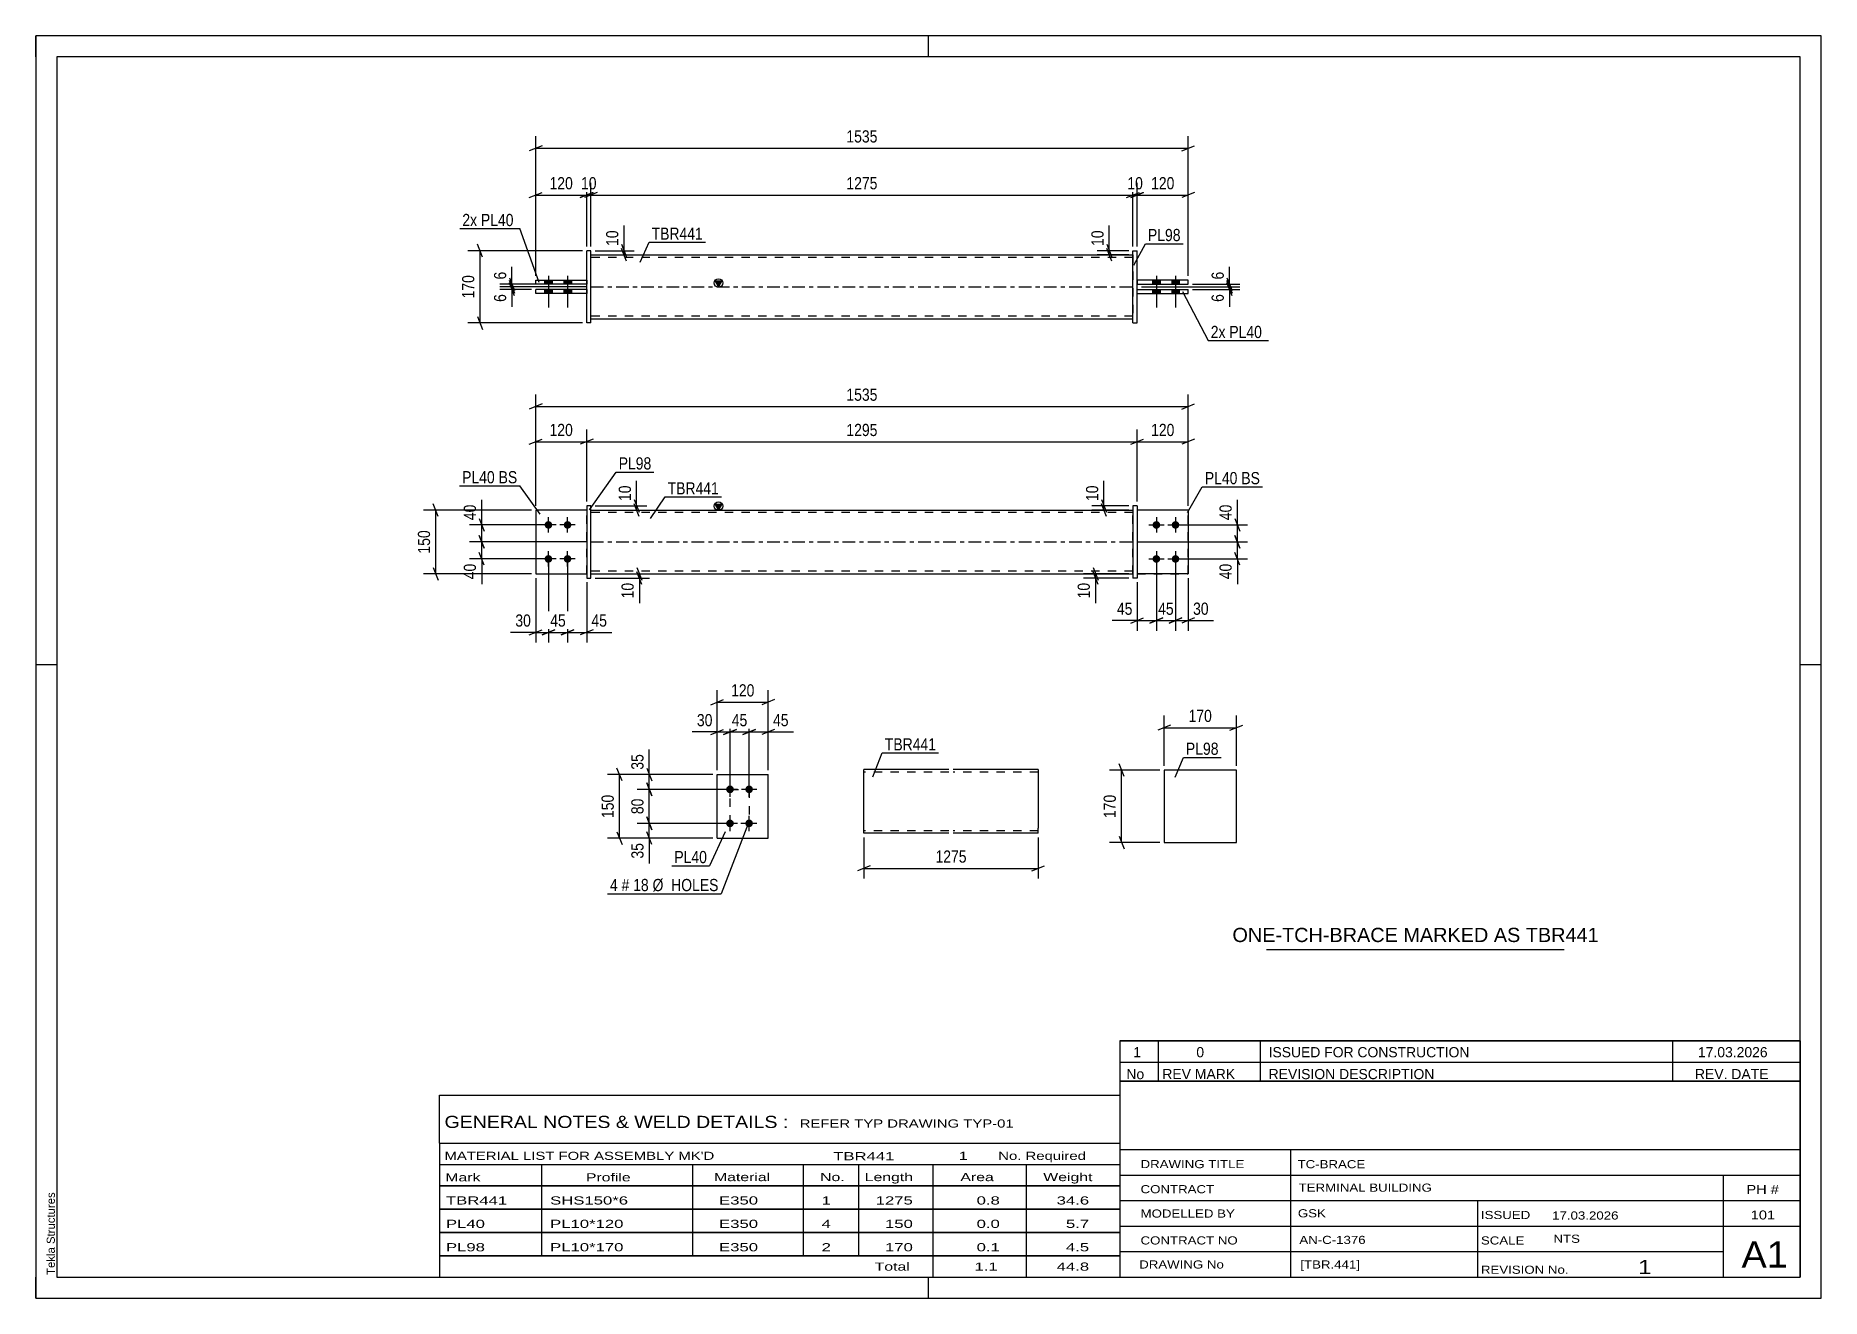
# Model space of a CAD drawing. Header units: millimetres. Extents: x 0 to 420, y 0 to 297.
import ezdxf

# ---------------------------------------------------------------- set-up
doc = ezdxf.new("R2010")
doc.units = ezdxf.units.MM
doc.linetypes.add('DXK_LINE_DOT2', pattern=[3.9198, 1.9599, -1.9599])
doc.linetypes.add('DXK_LINE_DOT3', pattern=[5.9187, 2.979, -0.9799, 0.9799, -0.9799])
doc.styles.add('Arial', font='ARIAL.TTF', dxfattribs={"height": 0.2})
doc.styles.add('Arial Narrow', font='ARIALN.TTF', dxfattribs={"height": 0.2})

# ---------------------------------------------------------------- blocks, each defined once
blk = doc.blocks.new('Unknown-580873669-1132')
at = {"color": 5, "linetype": 'Continuous'}
for p, q in [((420, 297), (0, 297)), ((0, 297), (0, 0)), ((0, 292), (0, 297)), ((210, 292), (210, 297)), ((420, 0), (420, 297)), ((415, 292), (5, 292)), ((5, 292), (5, 5)), ((415, 5), (415, 292)), ((5, 149), (0, 149)), ((420, 149), (415, 149)), ((0, 0), (0, 5)), ((5, 5), (415, 5)), ((210, 0), (210, 5)), ((0, 0), (420, 0))]:
    blk.add_line(p, q, dxfattribs=at)
at = {"color": 174, "linetype": 'Continuous', "style": 'Arial'}
blk.add_text('Tekla Structures', height=1.9102, rotation=90, dxfattribs=at).set_placement((4.5, 5.5))
blk = doc.blocks.new('Bolt-580873669-1419 - 1385')
at = {"linetype": 'Continuous'}
for points in [[(163.31, 118.82, -1), (163.31, 120.62, -1)], [(167.81, 118.82, -1), (167.81, 120.62, -1)], [(163.31, 110.82, -1), (163.31, 112.62, -1)], [(167.81, 110.82, -1), (167.81, 112.62, -1)]]:
    blk.add_hatch(color=1, dxfattribs=at).paths.add_polyline_path(points)
at = {"color": 1, "linetype": 'Continuous'}
for p, q in [((165.11, 119.72), (161.51, 119.72)), ((163.31, 117.92), (163.31, 121.52)), ((169.61, 119.72), (166.01, 119.72)), ((167.81, 117.92), (167.81, 121.52)), ((163.31, 109.92), (163.31, 113.52)), ((167.81, 109.92), (167.81, 113.52)), ((165.11, 111.72), (161.51, 111.72)), ((169.61, 111.72), (166.01, 111.72))]:
    blk.add_line(p, q, dxfattribs=at)
blk = doc.blocks.new('Part-580873669-1434 - 1385')
at = {"color": 2, "linetype": 'Continuous'}
for p, q in [((160.31, 108.22), (160.31, 123.22)), ((160.31, 123.22), (172.31, 123.22)), ((172.31, 108.22), (172.31, 123.22)), ((160.31, 108.22), (172.31, 108.22))]:
    blk.add_line(p, q, dxfattribs=at)
blk = doc.blocks.new('Part-580873669-1787 - 1776')
at = {"color": 2, "linetype": 'Continuous'}
for p, q in [((130.6, 186.42), (129.6, 186.42)), ((129.6, 186.42), (129.6, 169.42)), ((130.6, 169.42), (130.6, 186.42)), ((129.6, 169.42), (130.6, 169.42))]:
    blk.add_line(p, q, dxfattribs=at)
blk = doc.blocks.new('Part-580873669-1795 - 1776')
at = {"linetype": 'Continuous'}
blk.add_hatch(color=2, dxfattribs=at).paths.add_polyline_path([(160.6, 185.42), (159.8, 186.82), (161.4, 186.82)])
at = {"color": 2, "linetype": 'Continuous'}
for p, q in [((130.6, 185.42), (258.1, 185.42)), ((160.6, 185.42), (159.8, 186.82)), ((159.8, 186.82), (161.4, 186.82)), ((161.4, 186.82), (160.6, 185.42)), ((130.6, 170.42), (258.1, 170.42))]:
    blk.add_line(p, q, dxfattribs=at)
at = {"color": 7, "linetype": 'DXK_LINE_DOT2'}
for p, q in [((130.6, 170.42), (130.6, 185.42)), ((258.1, 184.82), (130.6, 184.82)), ((258.1, 170.42), (258.1, 185.42)), ((258.1, 171.02), (130.6, 171.02))]:
    blk.add_line(p, q, dxfattribs=at)
at = {"color": 7, "linetype": 'DXK_LINE_DOT3'}
blk.add_line((130.6, 177.92), (258.1, 177.92), dxfattribs=at)
at = {"color": 2, "linetype": 'Continuous'}
blk.add_circle((160.6, 186.32), 1, dxfattribs=at)
blk = doc.blocks.new('Bolt-580873669-1788 - 1776')
at = {"linetype": 'Continuous'}
for points in [[(263.6, 182.82, -1), (263.6, 181.02, -1)], [(268.1, 182.82, -1), (268.1, 181.02, -1)], [(263.6, 174.82, -1), (263.6, 173.02, -1)], [(268.1, 174.82, -1), (268.1, 173.02, -1)]]:
    blk.add_hatch(color=1, dxfattribs=at).paths.add_polyline_path(points)
at = {"color": 1, "linetype": 'Continuous'}
for p, q in [((261.8, 181.92), (265.4, 181.92)), ((263.6, 183.72), (263.6, 180.12)), ((266.3, 181.92), (269.9, 181.92)), ((268.1, 183.72), (268.1, 180.12)), ((261.8, 173.92), (265.4, 173.92)), ((263.6, 175.72), (263.6, 172.12)), ((266.3, 173.92), (269.9, 173.92)), ((268.1, 175.72), (268.1, 172.12))]:
    blk.add_line(p, q, dxfattribs=at)
blk = doc.blocks.new('Bolt-580873669-1789 - 1776')
at = {"linetype": 'Continuous'}
for points in [[(120.6, 181.02, -1), (120.6, 182.82, -1)], [(125.1, 181.02, -1), (125.1, 182.82, -1)], [(120.6, 173.02, -1), (120.6, 174.82, -1)], [(125.1, 173.02, -1), (125.1, 174.82, -1)]]:
    blk.add_hatch(color=1, dxfattribs=at).paths.add_polyline_path(points)
at = {"color": 1, "linetype": 'Continuous'}
for p, q in [((122.4, 181.92), (118.8, 181.92)), ((120.6, 180.12), (120.6, 183.72)), ((126.9, 181.92), (123.3, 181.92)), ((125.1, 180.12), (125.1, 183.72)), ((122.4, 173.92), (118.8, 173.92)), ((120.6, 172.12), (120.6, 175.72)), ((126.9, 173.92), (123.3, 173.92)), ((125.1, 172.12), (125.1, 175.72))]:
    blk.add_line(p, q, dxfattribs=at)
blk = doc.blocks.new('Part-580873669-1800 - 1776')
at = {"color": 2, "linetype": 'Continuous'}
for p, q in [((271.1, 185.42), (259.1, 185.42)), ((271.1, 185.42), (271.1, 170.42)), ((271.1, 170.42), (259.1, 170.42))]:
    blk.add_line(p, q, dxfattribs=at)
at = {"color": 7, "linetype": 'DXK_LINE_DOT2'}
blk.add_line((259.1, 185.42), (259.1, 170.42), dxfattribs=at)
blk = doc.blocks.new('Part-580873669-1805 - 1776')
at = {"color": 7, "linetype": 'DXK_LINE_DOT2'}
for p, q in [((271.1, 185.42), (259.1, 185.42)), ((259.1, 185.42), (259.1, 170.42)), ((271.1, 170.42), (271.1, 185.42)), ((259.1, 170.42), (271.1, 170.42))]:
    blk.add_line(p, q, dxfattribs=at)
blk = doc.blocks.new('Part-580873669-1806 - 1776')
at = {"color": 2, "linetype": 'Continuous'}
for p, q in [((259.1, 186.42), (258.1, 186.42)), ((258.1, 186.42), (258.1, 169.42)), ((259.1, 186.42), (259.1, 169.42)), ((259.1, 169.42), (258.1, 169.42))]:
    blk.add_line(p, q, dxfattribs=at)
blk = doc.blocks.new('Part-580873669-1811 - 1776')
at = {"color": 2, "linetype": 'Continuous'}
for p, q in [((129.6, 185.42), (117.6, 185.42)), ((117.6, 185.42), (117.6, 170.42)), ((117.6, 170.42), (129.6, 170.42))]:
    blk.add_line(p, q, dxfattribs=at)
at = {"color": 7, "linetype": 'DXK_LINE_DOT2'}
blk.add_line((129.6, 170.42), (129.6, 185.42), dxfattribs=at)
blk = doc.blocks.new('Part-580873669-1816 - 1776')
at = {"color": 7, "linetype": 'DXK_LINE_DOT2'}
for p, q in [((129.6, 185.42), (117.6, 185.42)), ((117.6, 185.42), (117.6, 170.42)), ((129.6, 170.42), (129.6, 185.42)), ((117.6, 170.42), (129.6, 170.42))]:
    blk.add_line(p, q, dxfattribs=at)
blk = doc.blocks.new('Part-580873669-2068 - 2055')
at = {"color": 2, "linetype": 'Continuous'}
for p, q in [((259.1, 237.33), (271.1, 237.33)), ((259.1, 236.33), (271.1, 236.33)), ((271.1, 236.33), (271.1, 237.33))]:
    blk.add_line(p, q, dxfattribs=at)
at = {"color": 7, "linetype": 'DXK_LINE_DOT2'}
blk.add_line((259.1, 236.33), (259.1, 237.33), dxfattribs=at)
blk = doc.blocks.new('Part-580873669-2073 - 2055')
at = {"linetype": 'Continuous'}
blk.add_hatch(color=2, dxfattribs=at).paths.add_polyline_path([(160.6, 237.93), (159.8, 239.33), (161.4, 239.33)])
at = {"color": 2, "linetype": 'Continuous'}
for p, q in [((130.6, 245.43), (258.1, 245.43)), ((160.6, 237.93), (159.8, 239.33)), ((159.8, 239.33), (161.4, 239.33)), ((161.4, 239.33), (160.6, 237.93)), ((130.6, 230.43), (258.1, 230.43))]:
    blk.add_line(p, q, dxfattribs=at)
at = {"color": 7, "linetype": 'DXK_LINE_DOT2'}
for p, q in [((130.6, 230.43), (130.6, 245.43)), ((258.1, 244.83), (130.6, 244.83)), ((258.1, 245.43), (258.1, 230.43)), ((258.1, 231.03), (130.6, 231.03))]:
    blk.add_line(p, q, dxfattribs=at)
at = {"color": 7, "linetype": 'DXK_LINE_DOT3'}
blk.add_line((130.6, 237.93), (258.1, 237.93), dxfattribs=at)
at = {"color": 2, "linetype": 'Continuous'}
blk.add_circle((160.6, 238.83), 1, dxfattribs=at)
blk = doc.blocks.new('Bolt-580873669-2057 - 2055')
at = {"linetype": 'Continuous'}
for points in [[(119.7, 238.53), (121.5, 238.53), (121.5, 239.53), (119.7, 239.53)], [(119.7, 238.53), (121.5, 238.53), (121.5, 239.53), (119.7, 239.53)], [(124.2, 238.53), (126, 238.53), (126, 239.53), (124.2, 239.53)], [(124.2, 238.53), (126, 238.53), (126, 239.53), (124.2, 239.53)], [(119.7, 236.33), (121.5, 236.33), (121.5, 237.33), (119.7, 237.33)], [(119.7, 236.33), (121.5, 236.33), (121.5, 237.33), (119.7, 237.33)], [(124.2, 236.33), (126, 236.33), (126, 237.33), (124.2, 237.33)], [(124.2, 236.33), (126, 236.33), (126, 237.33), (124.2, 237.33)]]:
    blk.add_hatch(color=1, dxfattribs=at).paths.add_polyline_path(points)
at = {"color": 1, "linetype": 'Continuous'}
for p, q in [((119.7, 239.53), (119.7, 238.53)), ((119.7, 239.53), (119.7, 238.53)), ((120.6, 240.53), (120.6, 233.03)), ((120.6, 240.53), (120.6, 233.03)), ((121.5, 239.53), (121.5, 238.53)), ((121.5, 239.53), (121.5, 238.53)), ((124.2, 239.53), (124.2, 238.53)), ((124.2, 239.53), (124.2, 238.53)), ((125.1, 240.53), (125.1, 233.03)), ((125.1, 240.53), (125.1, 233.03)), ((126, 239.53), (126, 238.53)), ((126, 239.53), (126, 238.53)), ((119.7, 237.33), (119.7, 236.33)), ((119.7, 237.33), (119.7, 236.33)), ((121.5, 237.33), (121.5, 236.33)), ((121.5, 237.33), (121.5, 236.33)), ((124.2, 237.33), (124.2, 236.33)), ((124.2, 237.33), (124.2, 236.33)), ((126, 237.33), (126, 236.33)), ((126, 237.33), (126, 236.33))]:
    blk.add_line(p, q, dxfattribs=at)
blk = doc.blocks.new('Bolt-580873669-2058 - 2055')
at = {"linetype": 'Continuous'}
for points in [[(264.5, 239.53), (262.7, 239.53), (262.7, 238.53), (264.5, 238.53)], [(264.5, 239.53), (262.7, 239.53), (262.7, 238.53), (264.5, 238.53)], [(269, 239.53), (267.2, 239.53), (267.2, 238.53), (269, 238.53)], [(269, 239.53), (267.2, 239.53), (267.2, 238.53), (269, 238.53)], [(264.5, 237.33), (262.7, 237.33), (262.7, 236.33), (264.5, 236.33)], [(264.5, 237.33), (262.7, 237.33), (262.7, 236.33), (264.5, 236.33)], [(269, 237.33), (267.2, 237.33), (267.2, 236.33), (269, 236.33)], [(269, 237.33), (267.2, 237.33), (267.2, 236.33), (269, 236.33)]]:
    blk.add_hatch(color=1, dxfattribs=at).paths.add_polyline_path(points)
at = {"color": 1, "linetype": 'Continuous'}
for p, q in [((262.7, 239.53), (262.7, 238.53)), ((262.7, 239.53), (262.7, 238.53)), ((263.6, 240.53), (263.6, 233.03)), ((263.6, 240.53), (263.6, 233.03)), ((264.5, 239.53), (264.5, 238.53)), ((264.5, 239.53), (264.5, 238.53)), ((267.2, 239.53), (267.2, 238.53)), ((267.2, 239.53), (267.2, 238.53)), ((268.1, 240.53), (268.1, 233.03)), ((268.1, 240.53), (268.1, 233.03)), ((269, 239.53), (269, 238.53)), ((269, 239.53), (269, 238.53)), ((262.7, 237.33), (262.7, 236.33)), ((262.7, 237.33), (262.7, 236.33)), ((264.5, 237.33), (264.5, 236.33)), ((264.5, 237.33), (264.5, 236.33)), ((267.2, 237.33), (267.2, 236.33)), ((267.2, 237.33), (267.2, 236.33)), ((269, 237.33), (269, 236.33)), ((269, 237.33), (269, 236.33))]:
    blk.add_line(p, q, dxfattribs=at)
blk = doc.blocks.new('Part-580873669-2063 - 2055')
at = {"color": 2, "linetype": 'Continuous'}
for p, q in [((271.1, 239.53), (259.1, 239.53)), ((271.1, 238.53), (271.1, 239.53)), ((259.1, 238.53), (271.1, 238.53))]:
    blk.add_line(p, q, dxfattribs=at)
at = {"color": 7, "linetype": 'DXK_LINE_DOT2'}
blk.add_line((259.1, 239.53), (259.1, 238.53), dxfattribs=at)
blk = doc.blocks.new('Part-580873669-2084 - 2055')
at = {"color": 2, "linetype": 'Continuous'}
for p, q in [((258.1, 229.43), (258.1, 246.43)), ((258.1, 246.43), (259.1, 246.43)), ((259.1, 229.43), (259.1, 246.43)), ((258.1, 229.43), (259.1, 229.43))]:
    blk.add_line(p, q, dxfattribs=at)
blk = doc.blocks.new('Part-580873669-2089 - 2055')
at = {"color": 2, "linetype": 'Continuous'}
for p, q in [((129.6, 237.33), (117.6, 237.33)), ((117.6, 236.33), (117.6, 237.33)), ((129.6, 236.33), (117.6, 236.33))]:
    blk.add_line(p, q, dxfattribs=at)
at = {"color": 7, "linetype": 'DXK_LINE_DOT2'}
blk.add_line((129.6, 237.33), (129.6, 236.33), dxfattribs=at)
blk = doc.blocks.new('Part-580873669-2094 - 2055')
at = {"color": 2, "linetype": 'Continuous'}
for p, q in [((117.6, 239.53), (129.6, 239.53)), ((117.6, 238.53), (117.6, 239.53)), ((129.6, 238.53), (117.6, 238.53))]:
    blk.add_line(p, q, dxfattribs=at)
at = {"color": 7, "linetype": 'DXK_LINE_DOT2'}
blk.add_line((129.6, 239.53), (129.6, 238.53), dxfattribs=at)
blk = doc.blocks.new('Part-580873669-2095 - 2055')
at = {"color": 2, "linetype": 'Continuous'}
for p, q in [((130.6, 246.43), (129.6, 246.43)), ((129.6, 229.43), (129.6, 246.43)), ((130.6, 229.43), (130.6, 246.43)), ((130.6, 229.43), (129.6, 229.43))]:
    blk.add_line(p, q, dxfattribs=at)
blk = doc.blocks.new('Part-580873669-1360 - 1344')
at = {"color": 2, "linetype": 'Continuous'}
for p, q in [((282.41, 124.22), (265.41, 124.22)), ((265.41, 124.22), (265.41, 107.22)), ((282.41, 107.22), (282.41, 124.22)), ((265.41, 107.22), (282.41, 107.22))]:
    blk.add_line(p, q, dxfattribs=at)
blk = doc.blocks.new('Part-580873669-1246 - 1226')
at = {"color": 2, "linetype": 'Continuous'}
for p, q in [((214.8, 124.39), (194.8, 124.39)), ((194.8, 109.48), (194.8, 124.39)), ((235.8, 124.39), (215.8, 124.39)), ((235.8, 124.39), (235.8, 110.59)), ((194.8, 109.39), (194.8, 109.48)), ((214.8, 109.39), (194.8, 109.39)), ((235.8, 109.39), (215.8, 109.39)), ((235.8, 109.39), (235.8, 110.59))]:
    blk.add_line(p, q, dxfattribs=at)
at = {"color": 7, "linetype": 'DXK_LINE_DOT2'}
for p, q in [((214.8, 123.79), (194.8, 123.79)), ((235.8, 123.79), (215.8, 123.79)), ((235.8, 123.79), (235.8, 123.75)), ((235.8, 123.75), (235.8, 123.79)), ((235.8, 123.65), (235.8, 123.75)), ((235.8, 123.75), (235.8, 123.65)), ((194.8, 109.99), (194.8, 110.04)), ((214.8, 109.99), (194.8, 109.99)), ((235.8, 109.99), (215.8, 109.99)), ((235.8, 110.04), (235.8, 110.36)), ((235.8, 109.99), (235.8, 110.04))]:
    blk.add_line(p, q, dxfattribs=at)
blk = doc.blocks.new('Rectangle-580873669-1543 - 1385')
at = {"color": 1, "linetype": 'DXK_LINE_DOT2'}
blk.add_lwpolyline([(163.31, 119.72), (167.81, 119.72), (167.81, 111.72), (163.31, 111.72), (163.31, 119.72)], close=True, dxfattribs=at)
blk = doc.blocks.new('StraightDimension-580873669-1459 - 1385')
at = {"color": 7, "linetype": 'Continuous'}
for p, q in [((159.31, 123.22), (141.46, 123.22)), ((143.71, 124.72), (144.91, 121.72)), ((144.31, 119.72), (144.31, 123.22)), ((162.31, 119.72), (141.46, 119.72)), ((144.91, 118.22), (143.71, 121.22))]:
    blk.add_line(p, q, dxfattribs=at)
at = {"color": 0}
blk.add_wipeout([(143.56, 128.6), (139.36, 128.6), (139.36, 123.74), (143.56, 123.74)], dxfattribs=at)
at = {"color": 7, "linetype": 'Continuous'}
blk.add_line((144.31, 123.22), (144.31, 129.12), dxfattribs=at)
blk.add_line((144.31, 123.22), (144.31, 129.12), dxfattribs=at)
at = {"color": 3, "style": 'Arial Narrow'}
blk.add_text('35', height=2.863, rotation=90.0002, dxfattribs=at).set_placement((142.96, 124.34))
blk = doc.blocks.new('StraightDimension-580873669-1436 - 1385')
at = {"color": 7, "linetype": 'Continuous'}
for p, q in [((162.31, 111.72), (141.46, 111.72)), ((143.71, 113.22), (144.91, 110.22)), ((144.91, 106.72), (143.71, 109.72)), ((144.31, 108.22), (144.31, 111.72)), ((159.31, 108.22), (141.46, 108.22))]:
    blk.add_line(p, q, dxfattribs=at)
at = {"color": 0}
blk.add_wipeout([(143.56, 107.69), (139.36, 107.69), (139.36, 102.83), (143.56, 102.83)], dxfattribs=at)
at = {"color": 7, "linetype": 'Continuous'}
blk.add_line((144.31, 108.22), (144.31, 102.31), dxfattribs=at)
blk.add_line((144.31, 108.22), (144.31, 102.31), dxfattribs=at)
at = {"color": 3, "style": 'Arial Narrow'}
blk.add_text('35', height=2.863, rotation=90.0002, dxfattribs=at).set_placement((142.96, 103.43))
blk = doc.blocks.new('StraightDimension-580873669-1513 - 1385')
at = {"color": 7, "linetype": 'Continuous'}
for p, q in [((167.81, 120.72), (167.81, 136.07)), ((172.31, 124.22), (172.31, 136.07)), ((166.31, 132.62), (169.31, 133.82)), ((167.81, 133.22), (172.31, 133.22)), ((173.81, 133.82), (170.81, 132.62))]:
    blk.add_line(p, q, dxfattribs=at)
at = {"color": 0}
blk.add_wipeout([(177.69, 133.97), (177.69, 138.17), (172.83, 138.17), (172.83, 133.97)], dxfattribs=at)
at = {"color": 7, "linetype": 'Continuous'}
blk.add_line((172.31, 133.22), (178.22, 133.22), dxfattribs=at)
blk.add_line((172.31, 133.22), (178.22, 133.22), dxfattribs=at)
at = {"color": 3, "style": 'Arial Narrow'}
blk.add_text('45', height=2.863, dxfattribs=at).set_placement((173.43, 134.57))
blk = doc.blocks.new('StraightDimension-580873669-1449 - 1385')
at = {"color": 7, "linetype": 'Continuous'}
for p, q in [((162.31, 119.72), (141.46, 119.72)), ((143.71, 121.22), (144.91, 118.22)), ((144.31, 111.72), (144.31, 119.72)), ((162.31, 111.72), (141.46, 111.72)), ((144.91, 110.22), (143.71, 113.22))]:
    blk.add_line(p, q, dxfattribs=at)
at = {"color": 0}
blk.add_wipeout([(143.56, 118.14), (139.36, 118.14), (139.36, 113.29), (143.56, 113.29)], dxfattribs=at)
at = {"color": 3, "style": 'Arial Narrow'}
blk.add_text('80', height=2.863, rotation=90.0002, dxfattribs=at).set_placement((142.96, 113.89))
blk = doc.blocks.new('StraightDimension-580873669-1473 - 1385')
at = {"color": 7, "linetype": 'Continuous'}
for p, q in [((159.31, 123.22), (134.46, 123.22)), ((137.91, 121.72), (136.71, 124.72)), ((137.31, 108.22), (137.31, 123.22)), ((136.71, 109.72), (137.91, 106.72)), ((159.31, 108.22), (134.46, 108.22))]:
    blk.add_line(p, q, dxfattribs=at)
at = {"color": 0}
blk.add_wipeout([(136.56, 119.06), (132.36, 119.06), (132.36, 112.37), (136.56, 112.37)], dxfattribs=at)
at = {"color": 3, "style": 'Arial Narrow'}
blk.add_text('150', height=2.863, rotation=90.0002, dxfattribs=at).set_placement((135.96, 112.97))
blk = doc.blocks.new('StraightDimension-580873669-1490 - 1385')
at = {"color": 7, "linetype": 'Continuous'}
for p, q in [((160.31, 124.22), (160.31, 136.07)), ((163.31, 120.72), (163.31, 136.07)), ((158.81, 132.62), (161.81, 133.82)), ((160.31, 133.22), (163.31, 133.22)), ((164.81, 133.82), (161.81, 132.62))]:
    blk.add_line(p, q, dxfattribs=at)
at = {"color": 0}
blk.add_wipeout([(159.78, 133.97), (159.78, 138.17), (154.93, 138.17), (154.93, 133.97)], dxfattribs=at)
at = {"color": 7, "linetype": 'Continuous'}
blk.add_line((160.31, 133.22), (154.4, 133.22), dxfattribs=at)
blk.add_line((160.31, 133.22), (154.4, 133.22), dxfattribs=at)
at = {"color": 3, "style": 'Arial Narrow'}
blk.add_text('30', height=2.863, dxfattribs=at).set_placement((155.53, 134.57))
blk = doc.blocks.new('StraightDimension-580873669-1503 - 1385')
at = {"color": 7, "linetype": 'Continuous'}
for p, q in [((163.31, 120.72), (163.31, 136.07)), ((167.81, 120.72), (167.81, 136.07)), ((161.81, 132.62), (164.81, 133.82)), ((163.31, 133.22), (167.81, 133.22)), ((169.31, 133.82), (166.31, 132.62))]:
    blk.add_line(p, q, dxfattribs=at)
at = {"color": 0}
blk.add_wipeout([(167.99, 133.97), (167.99, 138.17), (163.13, 138.17), (163.13, 133.97)], dxfattribs=at)
at = {"color": 3, "style": 'Arial Narrow'}
blk.add_text('45', height=2.863, dxfattribs=at).set_placement((163.73, 134.57))
blk = doc.blocks.new('StraightDimension-580873669-1527 - 1385')
at = {"color": 7, "linetype": 'Continuous'}
for p, q in [((160.31, 124.22), (160.31, 143.07)), ((172.31, 124.22), (172.31, 143.07)), ((158.81, 139.62), (161.81, 140.82)), ((160.31, 140.22), (172.31, 140.22)), ((173.81, 140.82), (170.81, 139.62))]:
    blk.add_line(p, q, dxfattribs=at)
at = {"color": 0}
blk.add_wipeout([(169.65, 140.97), (169.65, 145.17), (162.97, 145.17), (162.97, 140.97)], dxfattribs=at)
at = {"color": 3, "style": 'Arial Narrow'}
blk.add_text('120', height=2.863, dxfattribs=at).set_placement((163.57, 141.57))
blk = doc.blocks.new('StraightDimension-580873669-1904 - 1776')
at = {"color": 7, "linetype": 'Continuous'}
for p, q in [((257.1, 170.42), (246.45, 170.42)), ((257.1, 169.42), (246.45, 169.42)), ((248.7, 171.92), (249.9, 168.92)), ((249.9, 167.92), (248.7, 170.92)), ((249.3, 169.42), (249.3, 170.42))]:
    blk.add_line(p, q, dxfattribs=at)
at = {"color": 0}
blk.add_wipeout([(248.55, 168.89), (244.35, 168.89), (244.35, 164.04), (248.55, 164.04)], dxfattribs=at)
at = {"color": 7, "linetype": 'Continuous'}
blk.add_line((249.3, 169.42), (249.3, 163.51), dxfattribs=at)
blk.add_line((249.3, 169.42), (249.3, 163.51), dxfattribs=at)
at = {"color": 3, "style": 'Arial Narrow'}
blk.add_text('10', height=2.863, rotation=90.0002, dxfattribs=at).set_placement((247.95, 164.64))
blk = doc.blocks.new('StraightDimension-580873669-1832 - 1776')
at = {"color": 7, "linetype": 'Continuous'}
for p, q in [((125.1, 172.92), (125.1, 154.25)), ((129.6, 168.42), (129.6, 154.25)), ((123.6, 156.05), (126.6, 157.25)), ((125.1, 156.65), (129.6, 156.65)), ((131.1, 157.25), (128.1, 156.05))]:
    blk.add_line(p, q, dxfattribs=at)
at = {"color": 0}
blk.add_wipeout([(134.98, 157.4), (134.98, 161.6), (130.12, 161.6), (130.12, 157.4)], dxfattribs=at)
at = {"color": 7, "linetype": 'Continuous'}
blk.add_line((129.6, 156.65), (135.5, 156.65), dxfattribs=at)
blk.add_line((129.6, 156.65), (135.5, 156.65), dxfattribs=at)
at = {"color": 3, "style": 'Arial Narrow'}
blk.add_text('45', height=2.863, dxfattribs=at).set_placement((130.72, 158))
blk = doc.blocks.new('StraightDimension-580873669-1923 - 1776')
at = {"color": 7, "linetype": 'Continuous'}
for p, q in [((263.6, 172.92), (263.6, 157.03)), ((268.1, 172.92), (268.1, 157.03)), ((262.1, 158.83), (265.1, 160.03)), ((269.6, 160.03), (266.6, 158.83)), ((263.6, 159.43), (268.1, 159.43))]:
    blk.add_line(p, q, dxfattribs=at)
at = {"color": 0}
blk.add_wipeout([(268.28, 160.18), (268.28, 164.38), (263.42, 164.38), (263.42, 160.18)], dxfattribs=at)
at = {"color": 3, "style": 'Arial Narrow'}
blk.add_text('45', height=2.863, dxfattribs=at).set_placement((264.02, 160.78))
blk = doc.blocks.new('StraightDimension-580873669-1974 - 1776')
at = {"color": 7, "linetype": 'Continuous'}
for p, q in [((259.1, 177.92), (285.06, 177.92)), ((282.06, 179.42), (283.26, 176.42)), ((282.66, 173.92), (282.66, 177.92)), ((269.1, 173.92), (285.06, 173.92)), ((283.26, 172.42), (282.06, 175.42))]:
    blk.add_line(p, q, dxfattribs=at)
at = {"color": 0}
blk.add_wipeout([(281.91, 173.39), (277.71, 173.39), (277.71, 168.54), (281.91, 168.54)], dxfattribs=at)
at = {"color": 7, "linetype": 'Continuous'}
blk.add_line((282.66, 173.92), (282.66, 168.01), dxfattribs=at)
blk.add_line((282.66, 173.92), (282.66, 168.01), dxfattribs=at)
at = {"color": 3, "style": 'Arial Narrow'}
blk.add_text('40', height=2.863, rotation=90.0002, dxfattribs=at).set_placement((281.31, 169.14))
blk = doc.blocks.new('StraightDimension-580873669-1846 - 1776')
at = {"color": 7, "linetype": 'Continuous'}
for p, q in [((120.6, 172.92), (120.6, 154.25)), ((117.6, 169.42), (117.6, 154.25)), ((116.1, 156.05), (119.1, 157.25)), ((117.6, 156.65), (120.6, 156.65)), ((122.1, 157.25), (119.1, 156.05))]:
    blk.add_line(p, q, dxfattribs=at)
at = {"color": 0}
blk.add_wipeout([(117.07, 157.4), (117.07, 161.6), (112.22, 161.6), (112.22, 157.4)], dxfattribs=at)
at = {"color": 7, "linetype": 'Continuous'}
blk.add_line((117.6, 156.65), (111.69, 156.65), dxfattribs=at)
blk.add_line((117.6, 156.65), (111.69, 156.65), dxfattribs=at)
at = {"color": 3, "style": 'Arial Narrow'}
blk.add_text('30', height=2.863, dxfattribs=at).set_placement((112.82, 158))
blk = doc.blocks.new('StraightDimension-580873669-1997 - 1776')
at = {"color": 7, "linetype": 'Continuous'}
for p, q in [((257.6, 200.88), (260.6, 202.08)), ((259.1, 187.42), (259.1, 204.33)), ((272.6, 202.08), (269.6, 200.88)), ((271.1, 186.42), (271.1, 204.33)), ((259.1, 201.48), (271.1, 201.48))]:
    blk.add_line(p, q, dxfattribs=at)
at = {"color": 0}
blk.add_wipeout([(268.44, 202.23), (268.44, 206.43), (261.76, 206.43), (261.76, 202.23)], dxfattribs=at)
at = {"color": 3, "style": 'Arial Narrow'}
blk.add_text('120', height=2.863, dxfattribs=at).set_placement((262.36, 202.83))
blk = doc.blocks.new('StraightDimension-580873669-1933 - 1776')
at = {"color": 7, "linetype": 'Continuous'}
for p, q in [((268.1, 172.92), (268.1, 157.03)), ((271.1, 169.42), (271.1, 157.03)), ((266.6, 158.83), (269.6, 160.03)), ((272.6, 160.03), (269.6, 158.83)), ((268.1, 159.43), (271.1, 159.43))]:
    blk.add_line(p, q, dxfattribs=at)
at = {"color": 0}
blk.add_wipeout([(276.48, 160.18), (276.48, 164.38), (271.63, 164.38), (271.63, 160.18)], dxfattribs=at)
at = {"color": 7, "linetype": 'Continuous'}
blk.add_line((271.1, 159.43), (277.01, 159.43), dxfattribs=at)
blk.add_line((271.1, 159.43), (277.01, 159.43), dxfattribs=at)
at = {"color": 3, "style": 'Arial Narrow'}
blk.add_text('30', height=2.863, dxfattribs=at).set_placement((272.23, 160.78))
blk = doc.blocks.new('StraightDimension-580873669-1875 - 1776')
at = {"color": 7, "linetype": 'Continuous'}
for p, q in [((119.6, 181.92), (102.05, 181.92)), ((104.3, 183.42), (105.5, 180.42)), ((104.9, 177.92), (104.9, 181.92)), ((129.6, 177.92), (102.05, 177.92)), ((105.5, 176.42), (104.3, 179.42))]:
    blk.add_line(p, q, dxfattribs=at)
at = {"color": 0}
blk.add_wipeout([(104.15, 187.3), (99.95, 187.3), (99.95, 182.44), (104.15, 182.44)], dxfattribs=at)
at = {"color": 7, "linetype": 'Continuous'}
blk.add_line((104.9, 181.92), (104.9, 187.82), dxfattribs=at)
blk.add_line((104.9, 181.92), (104.9, 187.82), dxfattribs=at)
at = {"color": 3, "style": 'Arial Narrow'}
blk.add_text('40', height=2.863, rotation=90.0002, dxfattribs=at).set_placement((103.55, 183.04))
blk = doc.blocks.new('StraightDimension-580873669-1839 - 1776')
at = {"color": 7, "linetype": 'Continuous'}
for p, q in [((120.6, 172.92), (120.6, 154.25)), ((125.1, 172.92), (125.1, 154.25)), ((119.1, 156.05), (122.1, 157.25)), ((120.6, 156.65), (125.1, 156.65)), ((126.6, 157.25), (123.6, 156.05))]:
    blk.add_line(p, q, dxfattribs=at)
at = {"color": 0}
blk.add_wipeout([(125.28, 157.4), (125.28, 161.6), (120.42, 161.6), (120.42, 157.4)], dxfattribs=at)
at = {"color": 3, "style": 'Arial Narrow'}
blk.add_text('45', height=2.863, dxfattribs=at).set_placement((121.02, 158))
blk = doc.blocks.new('StraightDimension-580873669-1818 - 1776')
at = {"color": 7, "linetype": 'Continuous'}
for p, q in [((119.1, 210.38), (116.1, 209.18)), ((117.6, 186.42), (117.6, 212.63)), ((269.6, 209.18), (272.6, 210.38)), ((271.1, 186.42), (271.1, 212.63)), ((117.6, 209.78), (271.1, 209.78))]:
    blk.add_line(p, q, dxfattribs=at)
at = {"color": 0}
blk.add_wipeout([(198.61, 210.53), (198.61, 214.73), (190.09, 214.73), (190.09, 210.53)], dxfattribs=at)
at = {"color": 3, "style": 'Arial Narrow'}
blk.add_text('1535', height=2.863, dxfattribs=at).set_placement((190.69, 211.13))
blk = doc.blocks.new('StraightDimension-580873669-1857 - 1776')
at = {"color": 7, "linetype": 'Continuous'}
for p, q in [((131.6, 170.42), (144.4, 170.42)), ((131.6, 169.42), (144.4, 169.42)), ((141.4, 171.92), (142.6, 168.92)), ((142.6, 167.92), (141.4, 170.92)), ((142, 169.42), (142, 170.42))]:
    blk.add_line(p, q, dxfattribs=at)
at = {"color": 0}
blk.add_wipeout([(141.25, 168.89), (137.05, 168.89), (137.05, 164.04), (141.25, 164.04)], dxfattribs=at)
at = {"color": 7, "linetype": 'Continuous'}
blk.add_line((142, 169.42), (142, 163.51), dxfattribs=at)
blk.add_line((142, 169.42), (142, 163.51), dxfattribs=at)
at = {"color": 3, "style": 'Arial Narrow'}
blk.add_text('10', height=2.863, rotation=90.0002, dxfattribs=at).set_placement((140.65, 164.64))
blk = doc.blocks.new('StraightDimension-580873669-1866 - 1776')
at = {"color": 7, "linetype": 'Continuous'}
for p, q in [((131.6, 186.42), (143.75, 186.42)), ((131.6, 185.42), (143.75, 185.42)), ((140.75, 187.92), (141.95, 184.92)), ((141.95, 183.92), (140.75, 186.92)), ((141.35, 185.42), (141.35, 186.42))]:
    blk.add_line(p, q, dxfattribs=at)
at = {"color": 0}
blk.add_wipeout([(140.6, 191.8), (136.4, 191.8), (136.4, 186.94), (140.6, 186.94)], dxfattribs=at)
at = {"color": 7, "linetype": 'Continuous'}
blk.add_line((141.35, 186.42), (141.35, 192.32), dxfattribs=at)
blk.add_line((141.35, 186.42), (141.35, 192.32), dxfattribs=at)
at = {"color": 3, "style": 'Arial Narrow'}
blk.add_text('10', height=2.863, rotation=90.0002, dxfattribs=at).set_placement((140, 187.54))
blk = doc.blocks.new('StraightDimension-580873669-1890 - 1776')
at = {"color": 7, "linetype": 'Continuous'}
for p, q in [((129.6, 177.92), (102.05, 177.92)), ((104.3, 179.42), (105.5, 176.42)), ((104.9, 173.92), (104.9, 177.92)), ((119.6, 173.92), (102.05, 173.92)), ((105.5, 172.42), (104.3, 175.42))]:
    blk.add_line(p, q, dxfattribs=at)
at = {"color": 0}
blk.add_wipeout([(104.15, 173.39), (99.95, 173.39), (99.95, 168.54), (104.15, 168.54)], dxfattribs=at)
at = {"color": 7, "linetype": 'Continuous'}
blk.add_line((104.9, 173.92), (104.9, 168.01), dxfattribs=at)
blk.add_line((104.9, 173.92), (104.9, 168.01), dxfattribs=at)
at = {"color": 3, "style": 'Arial Narrow'}
blk.add_text('40', height=2.863, rotation=90.0002, dxfattribs=at).set_placement((103.55, 169.14))
blk = doc.blocks.new('StraightDimension-580873669-1913 - 1776')
at = {"color": 7, "linetype": 'Continuous'}
for p, q in [((263.6, 172.92), (263.6, 157.03)), ((259.1, 168.42), (259.1, 157.03)), ((257.6, 158.83), (260.6, 160.03)), ((265.1, 160.03), (262.1, 158.83)), ((259.1, 159.43), (263.6, 159.43))]:
    blk.add_line(p, q, dxfattribs=at)
at = {"color": 0}
blk.add_wipeout([(258.58, 160.18), (258.58, 164.38), (253.72, 164.38), (253.72, 160.18)], dxfattribs=at)
at = {"color": 7, "linetype": 'Continuous'}
blk.add_line((259.1, 159.43), (253.19, 159.43), dxfattribs=at)
blk.add_line((259.1, 159.43), (253.19, 159.43), dxfattribs=at)
at = {"color": 3, "style": 'Arial Narrow'}
blk.add_text('45', height=2.863, dxfattribs=at).set_placement((254.32, 160.78))
blk = doc.blocks.new('StraightDimension-580873669-1947 - 1776')
at = {"color": 7, "linetype": 'Continuous'}
for p, q in [((116.6, 185.42), (91.25, 185.42)), ((94.7, 183.92), (93.5, 186.92)), ((94.1, 170.42), (94.1, 185.42)), ((116.6, 170.42), (91.25, 170.42)), ((93.5, 171.92), (94.7, 168.92))]:
    blk.add_line(p, q, dxfattribs=at)
at = {"color": 0}
blk.add_wipeout([(93.35, 181.26), (89.15, 181.26), (89.15, 174.58), (93.35, 174.58)], dxfattribs=at)
at = {"color": 3, "style": 'Arial Narrow'}
blk.add_text('150', height=2.863, rotation=90.0002, dxfattribs=at).set_placement((92.75, 175.18))
blk = doc.blocks.new('StraightDimension-580873669-1961 - 1776')
at = {"color": 7, "linetype": 'Continuous'}
for p, q in [((269.1, 181.92), (285.06, 181.92)), ((282.06, 183.42), (283.26, 180.42)), ((282.66, 177.92), (282.66, 181.92)), ((259.1, 177.92), (285.06, 177.92)), ((283.26, 176.42), (282.06, 179.42))]:
    blk.add_line(p, q, dxfattribs=at)
at = {"color": 0}
blk.add_wipeout([(281.91, 187.3), (277.71, 187.3), (277.71, 182.44), (281.91, 182.44)], dxfattribs=at)
at = {"color": 7, "linetype": 'Continuous'}
blk.add_line((282.66, 181.92), (282.66, 187.82), dxfattribs=at)
blk.add_line((282.66, 181.92), (282.66, 187.82), dxfattribs=at)
at = {"color": 3, "style": 'Arial Narrow'}
blk.add_text('40', height=2.863, rotation=90.0002, dxfattribs=at).set_placement((281.31, 183.04))
blk = doc.blocks.new('StraightDimension-580873669-1988 - 1776')
at = {"color": 7, "linetype": 'Continuous'}
for p, q in [((257.1, 186.42), (248.42, 186.42)), ((257.1, 185.42), (248.42, 185.42)), ((250.67, 187.92), (251.87, 184.92)), ((251.87, 183.92), (250.67, 186.92)), ((251.27, 185.42), (251.27, 186.42))]:
    blk.add_line(p, q, dxfattribs=at)
at = {"color": 0}
blk.add_wipeout([(250.52, 191.8), (246.32, 191.8), (246.32, 186.94), (250.52, 186.94)], dxfattribs=at)
at = {"color": 7, "linetype": 'Continuous'}
blk.add_line((251.27, 186.42), (251.27, 192.32), dxfattribs=at)
blk.add_line((251.27, 186.42), (251.27, 192.32), dxfattribs=at)
at = {"color": 3, "style": 'Arial Narrow'}
blk.add_text('10', height=2.863, rotation=90.0002, dxfattribs=at).set_placement((249.92, 187.54))
blk = doc.blocks.new('StraightDimension-580873669-2007 - 1776')
at = {"color": 7, "linetype": 'Continuous'}
for p, q in [((131.1, 202.08), (128.1, 200.88)), ((129.6, 187.42), (129.6, 204.33)), ((257.6, 200.88), (260.6, 202.08)), ((259.1, 187.42), (259.1, 204.33)), ((129.6, 201.48), (259.1, 201.48))]:
    blk.add_line(p, q, dxfattribs=at)
at = {"color": 0}
blk.add_wipeout([(198.61, 202.23), (198.61, 206.43), (190.09, 206.43), (190.09, 202.23)], dxfattribs=at)
at = {"color": 3, "style": 'Arial Narrow'}
blk.add_text('1295', height=2.863, dxfattribs=at).set_placement((190.69, 202.83))
blk = doc.blocks.new('StraightDimension-580873669-2014 - 1776')
at = {"color": 7, "linetype": 'Continuous'}
for p, q in [((116.1, 200.88), (119.1, 202.08)), ((117.6, 186.42), (117.6, 204.33)), ((131.1, 202.08), (128.1, 200.88)), ((129.6, 187.42), (129.6, 204.33)), ((117.6, 201.48), (129.6, 201.48))]:
    blk.add_line(p, q, dxfattribs=at)
at = {"color": 0}
blk.add_wipeout([(126.94, 202.23), (126.94, 206.43), (120.26, 206.43), (120.26, 202.23)], dxfattribs=at)
at = {"color": 3, "style": 'Arial Narrow'}
blk.add_text('120', height=2.863, dxfattribs=at).set_placement((120.86, 202.83))
blk = doc.blocks.new('StraightDimension-580873669-2173 - 2055')
at = {"color": 7, "linetype": 'Continuous'}
for p, q in [((117.6, 240.53), (117.6, 262.37)), ((129.6, 247.43), (129.6, 262.37)), ((116.1, 258.92), (119.1, 260.12)), ((117.6, 259.52), (129.6, 259.52)), ((131.1, 260.12), (128.1, 258.92))]:
    blk.add_line(p, q, dxfattribs=at)
at = {"color": 0}
blk.add_wipeout([(126.94, 260.27), (126.94, 264.47), (120.26, 264.47), (120.26, 260.27)], dxfattribs=at)
at = {"color": 3, "style": 'Arial Narrow'}
blk.add_text('120', height=2.863, dxfattribs=at).set_placement((120.86, 260.87))
blk = doc.blocks.new('StraightDimension-580873669-2225 - 2055')
at = {"color": 7, "linetype": 'Continuous'}
for p, q in [((280.2, 240.03), (281.4, 237.03)), ((281.4, 236.43), (280.2, 239.43)), ((260.1, 237.93), (283.2, 237.93)), ((272.1, 238.53), (283.2, 238.53)), ((280.8, 237.93), (280.8, 238.53))]:
    blk.add_line(p, q, dxfattribs=at)
at = {"color": 0}
blk.add_wipeout([(280.05, 242.08), (275.85, 242.08), (275.85, 239.05), (280.05, 239.05)], dxfattribs=at)
at = {"color": 7, "linetype": 'Continuous'}
blk.add_line((280.8, 238.53), (280.8, 242.61), dxfattribs=at)
blk.add_line((280.8, 238.53), (280.8, 242.61), dxfattribs=at)
at = {"color": 3, "style": 'Arial Narrow'}
blk.add_text('6', height=2.86, rotation=90.0002, dxfattribs=at).set_placement((279.45, 239.65))
blk = doc.blocks.new('StraightDimension-580873669-2097 - 2055')
at = {"color": 7, "linetype": 'Continuous'}
for p, q in [((137.78, 247.93), (138.98, 244.93)), ((131.6, 246.43), (140.78, 246.43)), ((131.6, 245.43), (140.78, 245.43)), ((138.98, 243.93), (137.78, 246.93)), ((138.38, 245.43), (138.38, 246.43))]:
    blk.add_line(p, q, dxfattribs=at)
at = {"color": 0}
blk.add_wipeout([(137.63, 251.81), (133.43, 251.81), (133.43, 246.95), (137.63, 246.95)], dxfattribs=at)
at = {"color": 7, "linetype": 'Continuous'}
blk.add_line((138.38, 246.43), (138.38, 252.33), dxfattribs=at)
blk.add_line((138.38, 246.43), (138.38, 252.33), dxfattribs=at)
at = {"color": 3, "style": 'Arial Narrow'}
blk.add_text('10', height=2.863, rotation=90.0002, dxfattribs=at).set_placement((137.03, 247.55))
blk = doc.blocks.new('StraightDimension-580873669-2108 - 2055')
at = {"color": 7, "linetype": 'Continuous'}
for p, q in [((111.41, 240.03), (112.61, 237.03)), ((112.61, 236.43), (111.41, 239.43)), ((122.6, 238.53), (109.16, 238.53)), ((129.6, 237.93), (109.16, 237.93)), ((112.01, 237.93), (112.01, 238.53))]:
    blk.add_line(p, q, dxfattribs=at)
at = {"color": 0}
blk.add_wipeout([(111.26, 242.08), (107.06, 242.08), (107.06, 239.05), (111.26, 239.05)], dxfattribs=at)
at = {"color": 7, "linetype": 'Continuous'}
blk.add_line((112.01, 238.53), (112.01, 242.61), dxfattribs=at)
blk.add_line((112.01, 238.53), (112.01, 242.61), dxfattribs=at)
at = {"color": 3, "style": 'Arial Narrow'}
blk.add_text('6', height=2.86, rotation=90.0002, dxfattribs=at).set_placement((110.66, 239.65))
blk = doc.blocks.new('StraightDimension-580873669-2124 - 2055')
at = {"color": 7, "linetype": 'Continuous'}
for p, q in [((111.41, 239.43), (112.61, 236.43)), ((129.6, 237.93), (109.16, 237.93)), ((116.6, 237.33), (109.16, 237.33)), ((112.61, 235.83), (111.41, 238.83)), ((112.01, 237.33), (112.01, 237.93))]:
    blk.add_line(p, q, dxfattribs=at)
at = {"color": 0}
blk.add_wipeout([(111.26, 236.8), (107.06, 236.8), (107.06, 233.78), (111.26, 233.78)], dxfattribs=at)
at = {"color": 7, "linetype": 'Continuous'}
blk.add_line((112.01, 237.33), (112.01, 233.25), dxfattribs=at)
blk.add_line((112.01, 237.33), (112.01, 233.25), dxfattribs=at)
at = {"color": 3, "style": 'Arial Narrow'}
blk.add_text('6', height=2.86, rotation=90.0002, dxfattribs=at).set_placement((110.66, 234.38))
blk = doc.blocks.new('StraightDimension-580873669-2141 - 2055')
at = {"color": 7, "linetype": 'Continuous'}
for p, q in [((105.11, 244.93), (103.91, 247.93)), ((128.6, 246.43), (101.66, 246.43)), ((104.51, 229.43), (104.51, 246.43)), ((128.6, 229.43), (101.66, 229.43)), ((103.91, 230.93), (105.11, 227.93))]:
    blk.add_line(p, q, dxfattribs=at)
at = {"color": 0}
blk.add_wipeout([(103.76, 241.27), (99.56, 241.27), (99.56, 234.59), (103.76, 234.59)], dxfattribs=at)
at = {"color": 3, "style": 'Arial Narrow'}
blk.add_text('170', height=2.863, rotation=90.0002, dxfattribs=at).set_placement((103.16, 235.19))
blk = doc.blocks.new('StraightDimension-580873669-2152 - 2055')
at = {"color": 7, "linetype": 'Continuous'}
for p, q in [((117.6, 240.53), (117.6, 273.38)), ((271.1, 240.53), (271.1, 273.38)), ((119.1, 271.13), (116.1, 269.93)), ((117.6, 270.53), (271.1, 270.53)), ((269.6, 269.93), (272.6, 271.13))]:
    blk.add_line(p, q, dxfattribs=at)
at = {"color": 0}
blk.add_wipeout([(198.61, 271.28), (198.61, 275.48), (190.09, 275.48), (190.09, 271.28)], dxfattribs=at)
at = {"color": 3, "style": 'Arial Narrow'}
blk.add_text('1535', height=2.863, dxfattribs=at).set_placement((190.69, 271.88))
blk = doc.blocks.new('StraightDimension-580873669-2163 - 2055')
at = {"color": 7, "linetype": 'Continuous'}
for p, q in [((129.6, 247.43), (129.6, 262.37)), ((130.6, 247.43), (130.6, 262.37)), ((128.1, 258.92), (131.1, 260.12)), ((132.1, 260.12), (129.1, 258.92)), ((129.6, 259.52), (130.6, 259.52))]:
    blk.add_line(p, q, dxfattribs=at)
at = {"color": 0}
blk.add_wipeout([(132.53, 260.27), (132.53, 264.47), (127.67, 264.47), (127.67, 260.27)], dxfattribs=at)
at = {"color": 3, "style": 'Arial Narrow'}
blk.add_text('10', height=2.863, dxfattribs=at).set_placement((128.27, 260.87))
blk = doc.blocks.new('StraightDimension-580873669-2183 - 2055')
at = {"color": 7, "linetype": 'Continuous'}
for p, q in [((130.6, 247.43), (130.6, 262.37)), ((258.1, 247.43), (258.1, 262.37)), ((132.1, 260.12), (129.1, 258.92)), ((130.6, 259.52), (258.1, 259.52)), ((256.6, 258.92), (259.6, 260.12))]:
    blk.add_line(p, q, dxfattribs=at)
at = {"color": 0}
blk.add_wipeout([(198.61, 260.27), (198.61, 264.47), (190.09, 264.47), (190.09, 260.27)], dxfattribs=at)
at = {"color": 3, "style": 'Arial Narrow'}
blk.add_text('1275', height=2.863, dxfattribs=at).set_placement((190.69, 260.87))
blk = doc.blocks.new('StraightDimension-580873669-2193 - 2055')
at = {"color": 7, "linetype": 'Continuous'}
for p, q in [((258.1, 247.43), (258.1, 262.37)), ((259.1, 247.43), (259.1, 262.37)), ((256.6, 258.92), (259.6, 260.12)), ((260.6, 260.12), (257.6, 258.92)), ((258.1, 259.52), (259.1, 259.52))]:
    blk.add_line(p, q, dxfattribs=at)
at = {"color": 0}
blk.add_wipeout([(261.03, 260.27), (261.03, 264.47), (256.17, 264.47), (256.17, 260.27)], dxfattribs=at)
at = {"color": 3, "style": 'Arial Narrow'}
blk.add_text('10', height=2.863, dxfattribs=at).set_placement((256.77, 260.87))
blk = doc.blocks.new('StraightDimension-580873669-2203 - 2055')
at = {"color": 7, "linetype": 'Continuous'}
for p, q in [((259.1, 247.43), (259.1, 262.37)), ((271.1, 240.53), (271.1, 262.37)), ((257.6, 258.92), (260.6, 260.12)), ((259.1, 259.52), (271.1, 259.52)), ((272.6, 260.12), (269.6, 258.92))]:
    blk.add_line(p, q, dxfattribs=at)
at = {"color": 0}
blk.add_wipeout([(268.44, 260.27), (268.44, 264.47), (261.76, 264.47), (261.76, 260.27)], dxfattribs=at)
at = {"color": 3, "style": 'Arial Narrow'}
blk.add_text('120', height=2.863, dxfattribs=at).set_placement((262.36, 260.87))
blk = doc.blocks.new('StraightDimension-580873669-2214 - 2055')
at = {"color": 7, "linetype": 'Continuous'}
for p, q in [((251.92, 247.93), (253.12, 244.93)), ((257.1, 246.43), (249.67, 246.43)), ((257.1, 245.43), (249.67, 245.43)), ((253.12, 243.93), (251.92, 246.93)), ((252.52, 245.43), (252.52, 246.43))]:
    blk.add_line(p, q, dxfattribs=at)
at = {"color": 0}
blk.add_wipeout([(251.77, 251.81), (247.57, 251.81), (247.57, 246.95), (251.77, 246.95)], dxfattribs=at)
at = {"color": 7, "linetype": 'Continuous'}
blk.add_line((252.52, 246.43), (252.52, 252.33), dxfattribs=at)
blk.add_line((252.52, 246.43), (252.52, 252.33), dxfattribs=at)
at = {"color": 3, "style": 'Arial Narrow'}
blk.add_text('10', height=2.863, rotation=90.0002, dxfattribs=at).set_placement((251.17, 247.55))
blk = doc.blocks.new('StraightDimension-580873669-2234 - 2055')
at = {"color": 7, "linetype": 'Continuous'}
for p, q in [((280.2, 239.43), (281.4, 236.43)), ((260.1, 237.93), (283.2, 237.93)), ((272.1, 237.33), (283.2, 237.33)), ((281.4, 235.83), (280.2, 238.83)), ((280.8, 237.33), (280.8, 237.93))]:
    blk.add_line(p, q, dxfattribs=at)
at = {"color": 0}
blk.add_wipeout([(280.05, 236.8), (275.85, 236.8), (275.85, 233.78), (280.05, 233.78)], dxfattribs=at)
at = {"color": 7, "linetype": 'Continuous'}
blk.add_line((280.8, 237.33), (280.8, 233.25), dxfattribs=at)
blk.add_line((280.8, 237.33), (280.8, 233.25), dxfattribs=at)
at = {"color": 3, "style": 'Arial Narrow'}
blk.add_text('6', height=2.86, rotation=90.0002, dxfattribs=at).set_placement((279.45, 234.38))
blk = doc.blocks.new('StraightDimension-580873669-1362 - 1344')
at = {"color": 7, "linetype": 'Continuous'}
for p, q in [((266.91, 134.82), (263.91, 133.62)), ((265.41, 125.22), (265.41, 137.07)), ((280.91, 133.62), (283.91, 134.82)), ((282.41, 125.22), (282.41, 137.07)), ((265.41, 134.22), (282.41, 134.22))]:
    blk.add_line(p, q, dxfattribs=at)
at = {"color": 0}
blk.add_wipeout([(277.25, 134.97), (277.25, 139.17), (270.57, 139.17), (270.57, 134.97)], dxfattribs=at)
at = {"color": 3, "style": 'Arial Narrow'}
blk.add_text('170', height=2.863, dxfattribs=at).set_placement((271.17, 135.57))
blk = doc.blocks.new('StraightDimension-580873669-1374 - 1344')
at = {"color": 7, "linetype": 'Continuous'}
for p, q in [((264.41, 124.22), (252.56, 124.22)), ((256.01, 122.72), (254.81, 125.72)), ((255.41, 107.22), (255.41, 124.22)), ((264.41, 107.22), (252.56, 107.22)), ((254.81, 108.72), (256.01, 105.72))]:
    blk.add_line(p, q, dxfattribs=at)
at = {"color": 0}
blk.add_wipeout([(254.66, 119.06), (250.46, 119.06), (250.46, 112.37), (254.66, 112.37)], dxfattribs=at)
at = {"color": 3, "style": 'Arial Narrow'}
blk.add_text('170', height=2.863, rotation=90.0002, dxfattribs=at).set_placement((254.06, 112.97))
blk = doc.blocks.new('StraightDimension-580873669-1324 - 1226')
at = {"color": 7, "linetype": 'Continuous'}
for p, q in [((194.8, 108.39), (194.8, 98.73)), ((235.8, 108.39), (235.8, 98.73)), ((196.3, 101.73), (193.3, 100.53)), ((194.8, 101.13), (235.8, 101.13)), ((234.3, 100.53), (237.3, 101.73))]:
    blk.add_line(p, q, dxfattribs=at)
at = {"color": 0}
blk.add_wipeout([(219.56, 101.88), (219.56, 106.08), (211.05, 106.08), (211.05, 101.88)], dxfattribs=at)
at = {"color": 3, "style": 'Arial Narrow'}
blk.add_text('1275', height=2.863, dxfattribs=at).set_placement((211.65, 102.48))
blk = doc.blocks.new('Unknown-580873669-3531')
at = {"color": 7, "linetype": 'Continuous'}
blk.add_line((289.5, 82.05), (359.5, 82.05), dxfattribs=at)
at = {"color": 7, "style": 'Arial'}
blk.add_text('ONE-TCH-BRACE MARKED AS TBR441', height=3.3428, dxfattribs=at).set_placement((281.49, 83.8))
blk = doc.blocks.new('Unknown-580873669-3528')
at = {"color": 7, "linetype": 'Continuous'}
for p, q in [((255, 51.05), (255, 5)), ((255, 51.05), (415, 51.05)), ((415, 51), (415, 5)), ((255, 35), (415, 35)), ((295.14, 35), (295.14, 5)), ((255, 29), (415, 29)), ((397, 5.05), (397, 29.05)), ((255, 23), (415, 23)), ((339.14, 23), (339.14, 5)), ((255, 17), (415, 17)), ((255, 11), (397, 11)), ((255, 5), (415, 5))]:
    blk.add_line(p, q, dxfattribs=at)
at = {"color": 7, "style": 'Arial Narrow'}
for s, height, width, p in [('DRAWING TITLE', 1.9089, 1.425378, (259.88, 30.61)), ('TC-BRACE', 1.909, 1.425378, (296.81, 30.59)), ('CONTRACT', 1.909, 1.425378, (259.88, 24.71)), ('TERMINAL BUILDING', 1.9089, 1.425378, (297.06, 25.07)), ('MODELLED BY', 1.9089, 1.425378, (259.88, 18.98)), ('GSK', 1.909, 1.425378, (296.88, 19.04)), ('ISSUED', 1.909, 1.425378, (339.94, 18.64)), ('17.03.2026', 1.909, 1.425378, (356.69, 18.52)), ('CONTRACT NO', 1.9089, 1.425378, (259.88, 12.66)), ('AN-C-1376', 1.909, 1.425378, (297.23, 12.78)), ('SCALE', 1.909, 1.425378, (339.94, 12.65)), ('A1', 6.204, 1.25, (401.24, 7.2)), ('DRAWING No', 1.909, 1.425378, (259.56, 7)), ('[TBR.441]', 1.909, 1.425378, (297.46, 6.99)), ('1', 3.34, 1.5, (376.91, 5.68)), ('REVISION No.', 1.9089, 1.425378, (339.94, 5.77))]:
    blk.add_text(s, height=height, dxfattribs=dict(at, width=width)).set_placement(p)
at = {"color": 7, "linetype": 'Continuous', "style": 'Arial Narrow'}
for s, height, width, p in [('PH #', 2.1, 1.42538, (402.4, 24.55)), ('101', 2.1, 1.42538, (403.41, 18.55)), ('NTS', 1.909, 1.425378, (357, 13.05))]:
    blk.add_text(s, height=height, dxfattribs=dict(at, width=width)).set_placement(p)
blk = doc.blocks.new('Unknown-580873669-3529')
at = {"color": 7, "linetype": 'Continuous'}
for p, q in [((255, 60.55), (415, 60.55)), ((415, 60.55), (255, 60.55)), ((255, 60.55), (255, 55.55)), ((264, 60.55), (264, 55.55)), ((288, 60.55), (288, 55.55)), ((385, 60.55), (385, 55.55)), ((415, 60.55), (415, 55.55)), ((255, 55.55), (415, 55.55)), ((255, 55.55), (255, 51.05)), ((255, 55.55), (415, 55.55)), ((264, 55.55), (264, 51.05)), ((288, 55.55), (288, 51.05)), ((385, 55.55), (385, 51.05)), ((415, 55.55), (415, 51.05)), ((415, 51.05), (255, 51.05))]:
    blk.add_line(p, q, dxfattribs=at)
at = {"color": 7, "linetype": 'Continuous', "style": 'Arial Narrow'}
for s, height, width, p in [('1', 2.39, 1.196471, (258.16, 56.7)), ('0', 2.39, 1.196471, (273, 56.7)), ('ISSUED FOR CONSTRUCTION', 2.3861, 1.196471, (290, 56.7)), ('17.03.2026', 2.386, 1.196471, (391, 56.7)), ('No', 2.386, 1.2, (256.54, 51.55)), ('REV MARK', 2.386, 1.2, (265, 51.55)), ('REVISION DESCRIPTION', 2.3861, 1.2, (290, 51.55)), ('REV. DATE', 2.386, 1.2, (390.28, 51.55))]:
    blk.add_text(s, height=height, dxfattribs=dict(at, width=width)).set_placement(p)
blk = doc.blocks.new('Unknown-580873669-3530')
at = {"color": 7, "linetype": 'Continuous'}
for p, q in [((95, 47.75), (255, 47.75)), ((95, 36.5), (95, 47.75)), ((255, 47.75), (255, 36.5)), ((95, 36.5), (255, 36.5)), ((95, 36.5), (95, 31.5)), ((255, 36.5), (255, 31.5)), ((95, 31.5), (255, 31.5)), ((95, 31.5), (95, 26.5)), ((119, 31.5), (119, 26.5)), ((154.5, 31.5), (154.5, 26.5)), ((180.5, 31.5), (180.5, 26.5)), ((193.5, 31.5), (193.5, 26.5)), ((211, 31.5), (211, 26.5)), ((233, 31.5), (233, 26.5)), ((255, 31.5), (255, 26.5)), ((95, 26.5), (255, 26.5)), ((95, 26.45), (95, 21.05)), ((95, 26.45), (255, 26.45)), ((119, 26.5), (119, 21)), ((154.5, 26.5), (154.5, 21)), ((180.5, 26.5), (180.5, 21)), ((193.5, 26.5), (193.5, 21)), ((211, 26.5), (211, 21)), ((233, 26.5), (233, 21)), ((255, 26.45), (255, 21.05)), ((95, 21.05), (255, 21.05)), ((119, 21), (119, 15.5)), ((154.5, 21), (154.5, 15.5)), ((180.5, 21), (180.5, 15.5)), ((193.5, 21), (193.5, 15.5)), ((211, 21), (211, 15.5)), ((233, 21), (233, 15.5)), ((95, 20.95), (95, 15.55)), ((95, 20.95), (255, 20.95)), ((255, 20.95), (255, 15.55)), ((95, 15.55), (255, 15.55)), ((95, 15.45), (95, 10.05)), ((95, 15.45), (255, 15.45)), ((119, 15.5), (119, 10)), ((154.5, 15.5), (154.5, 10)), ((180.5, 15.5), (180.5, 10)), ((193.5, 15.5), (193.5, 10)), ((211, 15.5), (211, 10)), ((233, 15.5), (233, 10)), ((255, 15.45), (255, 10.05)), ((95, 10.05), (255, 10.05)), ((95, 10), (255, 10)), ((95, 10), (95, 5)), ((211, 10), (211, 5)), ((233, 10), (233, 5)), ((255, 10), (255, 5)), ((95, 5), (255, 5))]:
    blk.add_line(p, q, dxfattribs=at)
at = {"color": 7, "style": 'Arial Narrow'}
for s, height, width, p in [('GENERAL NOTES & WELD DETAILS :', 2.8633, 1.4, (96.15, 40.06)), ('REFER TYP DRAWING TYP-01', 1.9089, 1.6, (179.7, 40.16)), ("MATERIAL LIST FOR ASSEMBLY MK'D", 1.9089, 1.6, (96.15, 32.56)), ('TBR441', 1.909, 1.794707, (187.59, 32.47)), ('1', 1.91, 1.794707, (217.08, 32.56)), ('No. Required', 1.9089, 1.6, (226.41, 32.56)), ('Mark', 1.909, 1.7, (96.34, 27.5)), ('Profile', 1.909, 1.7, (129.41, 27.5)), ('Material', 1.909, 1.7, (159.54, 27.56)), ('No.', 1.909, 1.7, (184.5, 27.56)), ('Length', 1.909, 1.7, (195, 27.56)), ('Area', 1.909, 1.7, (217.5, 27.56)), ('Weight', 1.909, 1.7, (237, 27.56))]:
    blk.add_text(s, height=height, dxfattribs=dict(at, width=width)).set_placement(p)
at = {"color": 7, "linetype": 'Continuous', "style": 'Arial Narrow'}
for s, height, width, p in [('TBR441', 1.909, 1.794707, (96.5, 22.06)), ('SHS150*6', 1.909, 1.794707, (121, 22.06)), ('E350', 1.909, 1.794707, (160.74, 22.06)), ('1', 1.91, 1.794707, (184.86, 22.06)), ('1275', 1.909, 1.794707, (197.58, 22.06)), ('0.8', 1.909, 1.794707, (221.32, 22.06)), ('34.6', 1.909, 1.794707, (240.14, 22.06)), ('PL40', 1.909, 1.794707, (96.5, 16.56)), ('PL10*120', 1.909, 1.794707, (121, 16.56)), ('E350', 1.909, 1.794707, (160.74, 16.56)), ('4', 1.91, 1.794707, (184.86, 16.56)), ('150', 1.909, 1.794707, (199.77, 16.56)), ('0.0', 1.909, 1.794707, (221.32, 16.56)), ('5.7', 1.909, 1.794707, (242.33, 16.56)), ('PL98', 1.909, 1.794707, (96.5, 11.06)), ('PL10*170', 1.909, 1.794707, (121, 11.06)), ('E350', 1.909, 1.794707, (160.74, 11.06)), ('2', 1.91, 1.794707, (184.86, 11.06)), ('170', 1.909, 1.794707, (199.77, 11.06)), ('0.1', 1.909, 1.794707, (221.32, 11.06)), ('4.5', 1.909, 1.794707, (242.33, 11.06)), ('Total', 1.909, 1.7, (197.33, 6.5)), ('1.1', 1.909, 1.794707, (220.83, 6.5)), ('44.8', 1.909, 1.794707, (240.14, 6.5))]:
    blk.add_text(s, height=height, dxfattribs=dict(at, width=width)).set_placement(p)
blk = doc.blocks.new('Mark-580873669-1415 - 1385')
at = {"color": 0}
blk.add_wipeout([(136.9, 95.78), (136.9, 98.78), (135.07, 98.78), (135.07, 95.78)], dxfattribs=at)
blk.add_wipeout([(136.9, 95.78), (136.9, 98.78), (135.07, 98.78), (135.07, 95.78)], dxfattribs=at)
blk.add_wipeout([(139.63, 95.78), (139.63, 98.78), (137.8, 98.78), (137.8, 95.78)], dxfattribs=at)
blk.add_wipeout([(139.63, 95.78), (139.63, 98.78), (137.8, 98.78), (137.8, 95.78)], dxfattribs=at)
at = {"color": 3, "style": 'Arial Narrow'}
blk.add_text('4', height=2.86, dxfattribs=at).set_placement((135.07, 95.78))
at = {"color": 0}
blk.add_wipeout([(144.19, 95.78), (144.19, 98.78), (140.53, 98.78), (140.53, 95.78)], dxfattribs=at)
blk.add_wipeout([(144.19, 95.78), (144.19, 98.78), (140.53, 98.78), (140.53, 95.78)], dxfattribs=at)
at = {"color": 3, "style": 'Arial Narrow'}
blk.add_text('#', height=2.86, dxfattribs=at).set_placement((137.8, 95.78))
at = {"color": 0}
blk.add_wipeout([(160.61, 95.78), (160.61, 98.78), (145.09, 98.78), (145.09, 95.78)], dxfattribs=at)
blk.add_wipeout([(160.61, 95.78), (160.61, 98.78), (145.09, 98.78), (145.09, 95.78)], dxfattribs=at)
at = {"color": 7, "linetype": 'Continuous'}
for p in [(167.64, 111.81), (134.47, 95.18)]:
    blk.add_line(p, (161.21, 95.18), dxfattribs=at)
at = {"color": 3, "style": 'Arial Narrow'}
for s, p in [('18', (140.53, 95.78)), ('Ø  HOLES', (145.09, 95.78))]:
    blk.add_text(s, height=2.863, dxfattribs=at).set_placement(p)
blk = doc.blocks.new('Mark-580873669-1430 - 1385')
at = {"color": 0}
blk.add_wipeout([(157.9, 102.36), (157.9, 105.36), (150.22, 105.36), (150.22, 102.36)], dxfattribs=at)
blk.add_wipeout([(157.9, 102.36), (157.9, 105.36), (150.22, 105.36), (150.22, 102.36)], dxfattribs=at)
at = {"color": 30, "linetype": 'Continuous'}
for p in [(162.15, 109.72), (149.62, 101.76)]:
    blk.add_line(p, (158.5, 101.76), dxfattribs=at)
at = {"color": 3, "style": 'Arial Narrow'}
blk.add_text('PL40', height=2.863, dxfattribs=at).set_placement((150.22, 102.36))
blk = doc.blocks.new('Mark-580873669-1791 - 1776')
at = {"color": 0}
blk.add_wipeout([(160.69, 189.09), (160.69, 192.09), (148.64, 192.09), (148.64, 189.09)], dxfattribs=at)
blk.add_wipeout([(160.69, 189.09), (160.69, 192.09), (148.64, 192.09), (148.64, 189.09)], dxfattribs=at)
at = {"color": 30, "linetype": 'Continuous'}
for p, q in [((144.64, 183.45), (148.04, 188.49)), ((148.04, 188.49), (161.29, 188.49))]:
    blk.add_line(p, q, dxfattribs=at)
at = {"color": 3, "style": 'Arial Narrow'}
blk.add_text('TBR441', height=2.863, dxfattribs=at).set_placement((148.64, 189.09))
blk = doc.blocks.new('Mark-580873669-1783 - 1776')
at = {"color": 0}
blk.add_wipeout([(144.8, 194.96), (144.8, 197.96), (137.13, 197.96), (137.13, 194.96)], dxfattribs=at)
blk.add_wipeout([(144.8, 194.96), (144.8, 197.96), (137.13, 197.96), (137.13, 194.96)], dxfattribs=at)
at = {"color": 30, "linetype": 'Continuous'}
for p, q in [((130.24, 185.5), (136.53, 194.36)), ((136.53, 194.36), (145.4, 194.36))]:
    blk.add_line(p, q, dxfattribs=at)
at = {"color": 3, "style": 'Arial Narrow'}
blk.add_text('PL98', height=2.863, dxfattribs=at).set_placement((137.13, 194.96))
blk = doc.blocks.new('MarkSet-580873669-2040 - 1776')
at = {"color": 0}
blk.add_wipeout([(282.68, 191.5), (282.68, 194.5), (275, 194.5), (275, 191.5)], dxfattribs=at)
blk.add_wipeout([(282.68, 191.5), (282.68, 194.5), (275, 194.5), (275, 191.5)], dxfattribs=at)
at = {"color": 30, "linetype": 'Continuous'}
blk.add_line((270.9, 184.84), (274.4, 190.9), dxfattribs=at)
at = {"color": 0}
blk.add_wipeout([(287.96, 191.5), (287.96, 194.5), (283.58, 194.5), (283.58, 191.5)], dxfattribs=at)
blk.add_wipeout([(287.96, 191.5), (287.96, 194.5), (283.58, 194.5), (283.58, 191.5)], dxfattribs=at)
at = {"color": 30, "linetype": 'Continuous'}
blk.add_line((274.4, 190.9), (288.56, 190.9), dxfattribs=at)
at = {"color": 3, "style": 'Arial Narrow'}
for s, p in [('PL40', (275, 191.5)), ('BS', (283.58, 191.5))]:
    blk.add_text(s, height=2.863, dxfattribs=at).set_placement(p)
blk = doc.blocks.new('MarkSet-580873669-2046 - 1776')
at = {"color": 0}
blk.add_wipeout([(107.98, 191.71), (107.98, 194.71), (100.3, 194.71), (100.3, 191.71)], dxfattribs=at)
blk.add_wipeout([(107.98, 191.71), (107.98, 194.71), (100.3, 194.71), (100.3, 191.71)], dxfattribs=at)
blk.add_wipeout([(113.26, 191.71), (113.26, 194.71), (108.88, 194.71), (108.88, 191.71)], dxfattribs=at)
blk.add_wipeout([(113.26, 191.71), (113.26, 194.71), (108.88, 194.71), (108.88, 191.71)], dxfattribs=at)
at = {"color": 30, "linetype": 'Continuous'}
for p in [(99.7, 191.11), (118.63, 184.48)]:
    blk.add_line(p, (113.86, 191.11), dxfattribs=at)
at = {"color": 3, "style": 'Arial Narrow'}
for s, p in [('PL40', (100.3, 191.71)), ('BS', (108.88, 191.71))]:
    blk.add_text(s, height=2.863, dxfattribs=at).set_placement(p)
blk = doc.blocks.new('MarkSet-580873669-2265 - 2055')
at = {"color": 0}
blk.add_wipeout([(279.86, 225.88), (279.86, 228.88), (276.39, 228.88), (276.39, 225.88)], dxfattribs=at)
blk.add_wipeout([(279.86, 225.88), (279.86, 228.88), (276.39, 228.88), (276.39, 225.88)], dxfattribs=at)
at = {"color": 30, "linetype": 'Continuous'}
blk.add_line((269.76, 236.84), (275.79, 225.28), dxfattribs=at)
at = {"color": 0}
blk.add_wipeout([(288.44, 225.88), (288.44, 228.88), (280.76, 228.88), (280.76, 225.88)], dxfattribs=at)
blk.add_wipeout([(288.44, 225.88), (288.44, 228.88), (280.76, 228.88), (280.76, 225.88)], dxfattribs=at)
at = {"color": 30, "linetype": 'Continuous'}
blk.add_line((275.79, 225.28), (289.94, 225.28), dxfattribs=at)
at = {"color": 3, "style": 'Arial Narrow'}
for s, p in [('2x', (276.39, 225.88)), ('PL40', (280.76, 225.88))]:
    blk.add_text(s, height=2.863, dxfattribs=at).set_placement(p)
blk = doc.blocks.new('MarkSet-580873669-2271 - 2055')
at = {"color": 0}
blk.add_wipeout([(103.82, 252.22), (103.82, 255.22), (100.35, 255.22), (100.35, 252.22)], dxfattribs=at)
blk.add_wipeout([(103.82, 252.22), (103.82, 255.22), (100.35, 255.22), (100.35, 252.22)], dxfattribs=at)
blk.add_wipeout([(112.39, 252.22), (112.39, 255.22), (104.72, 255.22), (104.72, 252.22)], dxfattribs=at)
blk.add_wipeout([(112.39, 252.22), (112.39, 255.22), (104.72, 255.22), (104.72, 252.22)], dxfattribs=at)
at = {"color": 30, "linetype": 'Continuous'}
for p in [(99.75, 251.62), (118.45, 238.91)]:
    blk.add_line(p, (113.89, 251.62), dxfattribs=at)
at = {"color": 3, "style": 'Arial Narrow'}
for s, p in [('2x', (100.35, 252.22)), ('PL40', (104.72, 252.22))]:
    blk.add_text(s, height=2.863, dxfattribs=at).set_placement(p)
blk = doc.blocks.new('Mark-580873669-2069 - 2055')
at = {"color": 0}
blk.add_wipeout([(156.93, 249), (156.93, 252), (144.87, 252), (144.87, 249)], dxfattribs=at)
blk.add_wipeout([(156.93, 249), (156.93, 252), (144.87, 252), (144.87, 249)], dxfattribs=at)
at = {"color": 30, "linetype": 'Continuous'}
for p, q in [((142.16, 243.74), (144.27, 248.4)), ((144.27, 248.4), (157.53, 248.4))]:
    blk.add_line(p, q, dxfattribs=at)
at = {"color": 3, "style": 'Arial Narrow'}
blk.add_text('TBR441', height=2.863, dxfattribs=at).set_placement((144.87, 249))
blk = doc.blocks.new('Mark-580873669-2080 - 2055')
at = {"color": 0}
blk.add_wipeout([(269.29, 248.68), (269.29, 251.68), (261.62, 251.68), (261.62, 248.68)], dxfattribs=at)
blk.add_wipeout([(269.29, 248.68), (269.29, 251.68), (261.62, 251.68), (261.62, 248.68)], dxfattribs=at)
at = {"color": 30, "linetype": 'Continuous'}
for p, q in [((258.33, 243), (261.02, 248.08)), ((261.02, 248.08), (269.89, 248.08))]:
    blk.add_line(p, q, dxfattribs=at)
at = {"color": 3, "style": 'Arial Narrow'}
blk.add_text('PL98', height=2.863, dxfattribs=at).set_placement((261.62, 248.68))
blk = doc.blocks.new('Mark-580873669-1356 - 1344')
at = {"color": 0}
blk.add_wipeout([(278.22, 127.84), (278.22, 130.84), (270.55, 130.84), (270.55, 127.84)], dxfattribs=at)
blk.add_wipeout([(278.22, 127.84), (278.22, 130.84), (270.55, 130.84), (270.55, 127.84)], dxfattribs=at)
at = {"color": 30, "linetype": 'Continuous'}
for p, q in [((267.99, 122.56), (269.95, 127.24)), ((269.95, 127.24), (278.82, 127.24))]:
    blk.add_line(p, q, dxfattribs=at)
at = {"color": 3, "style": 'Arial Narrow'}
blk.add_text('PL98', height=2.863, dxfattribs=at).set_placement((270.55, 127.84))
blk = doc.blocks.new('Mark-580873669-1241 - 1226')
at = {"color": 0}
blk.add_wipeout([(211.79, 128.88), (211.79, 131.88), (199.73, 131.88), (199.73, 128.88)], dxfattribs=at)
blk.add_wipeout([(211.79, 128.88), (211.79, 131.88), (199.73, 131.88), (199.73, 128.88)], dxfattribs=at)
at = {"color": 30, "linetype": 'Continuous'}
for p, q in [((196.9, 122.64), (199.13, 128.28)), ((199.13, 128.28), (212.39, 128.28))]:
    blk.add_line(p, q, dxfattribs=at)
at = {"color": 3, "style": 'Arial Narrow'}
blk.add_text('TBR441', height=2.863, dxfattribs=at).set_placement((199.73, 128.88))

msp = doc.modelspace()

# ---------------------------------------------------------------- block references
for name in ['Unknown-580873669-1132', 'Part-580873669-2095 - 2055', 'Part-580873669-2073 - 2055', 'Part-580873669-2084 - 2055', 'Part-580873669-2094 - 2055', 'Bolt-580873669-2057 - 2055', 'Part-580873669-2063 - 2055', 'Bolt-580873669-2058 - 2055', 'Part-580873669-2089 - 2055', 'Part-580873669-2068 - 2055', 'Part-580873669-1811 - 1776', 'Part-580873669-1816 - 1776', 'Part-580873669-1787 - 1776', 'Part-580873669-1795 - 1776', 'Part-580873669-1806 - 1776', 'Part-580873669-1800 - 1776', 'Part-580873669-1805 - 1776', 'Bolt-580873669-1789 - 1776', 'Bolt-580873669-1788 - 1776', 'Part-580873669-1434 - 1385', 'Part-580873669-1246 - 1226', 'Part-580873669-1360 - 1344', 'Bolt-580873669-1419 - 1385', 'Rectangle-580873669-1543 - 1385', 'Unknown-580873669-3531', 'Unknown-580873669-3529', 'Unknown-580873669-3528', 'Unknown-580873669-3530']:
    msp.add_blockref(name, (0, 0))

# ---------------------------------------------------------------- next in the draw order: block references
for name in ['StraightDimension-580873669-2173 - 2055', 'StraightDimension-580873669-2225 - 2055', 'StraightDimension-580873669-1997 - 1776', 'StraightDimension-580873669-1875 - 1776', 'StraightDimension-580873669-1832 - 1776', 'StraightDimension-580873669-1923 - 1776', 'StraightDimension-580873669-1904 - 1776', 'StraightDimension-580873669-1362 - 1344', 'StraightDimension-580873669-1513 - 1385', 'Mark-580873669-1241 - 1226', 'StraightDimension-580873669-1459 - 1385', 'StraightDimension-580873669-1436 - 1385', 'StraightDimension-580873669-1324 - 1226']:
    msp.add_blockref(name, (0, 0))

# ---------------------------------------------------------------- next in the draw order: block references
for name in ['StraightDimension-580873669-2097 - 2055', 'StraightDimension-580873669-1818 - 1776', 'StraightDimension-580873669-1974 - 1776', 'StraightDimension-580873669-1846 - 1776', 'StraightDimension-580873669-1857 - 1776', 'Mark-580873669-1356 - 1344', 'StraightDimension-580873669-1374 - 1344', 'StraightDimension-580873669-1449 - 1385']:
    msp.add_blockref(name, (0, 0))

# ---------------------------------------------------------------- next in the draw order: block references
for name in ['StraightDimension-580873669-2108 - 2055', 'StraightDimension-580873669-1866 - 1776', 'StraightDimension-580873669-1961 - 1776', 'StraightDimension-580873669-1839 - 1776', 'StraightDimension-580873669-1933 - 1776', 'StraightDimension-580873669-1473 - 1385']:
    msp.add_blockref(name, (0, 0))

# ---------------------------------------------------------------- next in the draw order: block references
for name in ['StraightDimension-580873669-2124 - 2055', 'MarkSet-580873669-2040 - 1776', 'StraightDimension-580873669-1988 - 1776', 'StraightDimension-580873669-1890 - 1776', 'StraightDimension-580873669-1913 - 1776', 'StraightDimension-580873669-1490 - 1385', 'Mark-580873669-1415 - 1385']:
    msp.add_blockref(name, (0, 0))

# ---------------------------------------------------------------- next in the draw order: block references
for name in ['StraightDimension-580873669-2141 - 2055', 'StraightDimension-580873669-2007 - 1776', 'StraightDimension-580873669-1947 - 1776', 'StraightDimension-580873669-1503 - 1385', 'Mark-580873669-1430 - 1385']:
    msp.add_blockref(name, (0, 0))

# ---------------------------------------------------------------- next in the draw order: block references
for name in ['StraightDimension-580873669-2152 - 2055', 'StraightDimension-580873669-2014 - 1776', 'Mark-580873669-1791 - 1776', 'StraightDimension-580873669-1527 - 1385']:
    msp.add_blockref(name, (0, 0))

# ---------------------------------------------------------------- next in the draw order: block references
for name in ['StraightDimension-580873669-2163 - 2055', 'MarkSet-580873669-2271 - 2055', 'Mark-580873669-1783 - 1776', 'MarkSet-580873669-2046 - 1776']:
    msp.add_blockref(name, (0, 0))

# ---------------------------------------------------------------- next in the draw order: block references
msp.add_blockref('StraightDimension-580873669-2183 - 2055', (0, 0))

# ---------------------------------------------------------------- next in the draw order: block references
for name in ['StraightDimension-580873669-2193 - 2055', 'Mark-580873669-2069 - 2055']:
    msp.add_blockref(name, (0, 0))

# ---------------------------------------------------------------- next in the draw order: block references
msp.add_blockref('StraightDimension-580873669-2203 - 2055', (0, 0))

# ---------------------------------------------------------------- next in the draw order: block references
for name in ['StraightDimension-580873669-2214 - 2055', 'StraightDimension-580873669-2234 - 2055']:
    msp.add_blockref(name, (0, 0))

# ---------------------------------------------------------------- next in the draw order: block references
for name in ['Mark-580873669-2080 - 2055', 'MarkSet-580873669-2265 - 2055']:
    msp.add_blockref(name, (0, 0))

doc.saveas('drawing.dxf')
